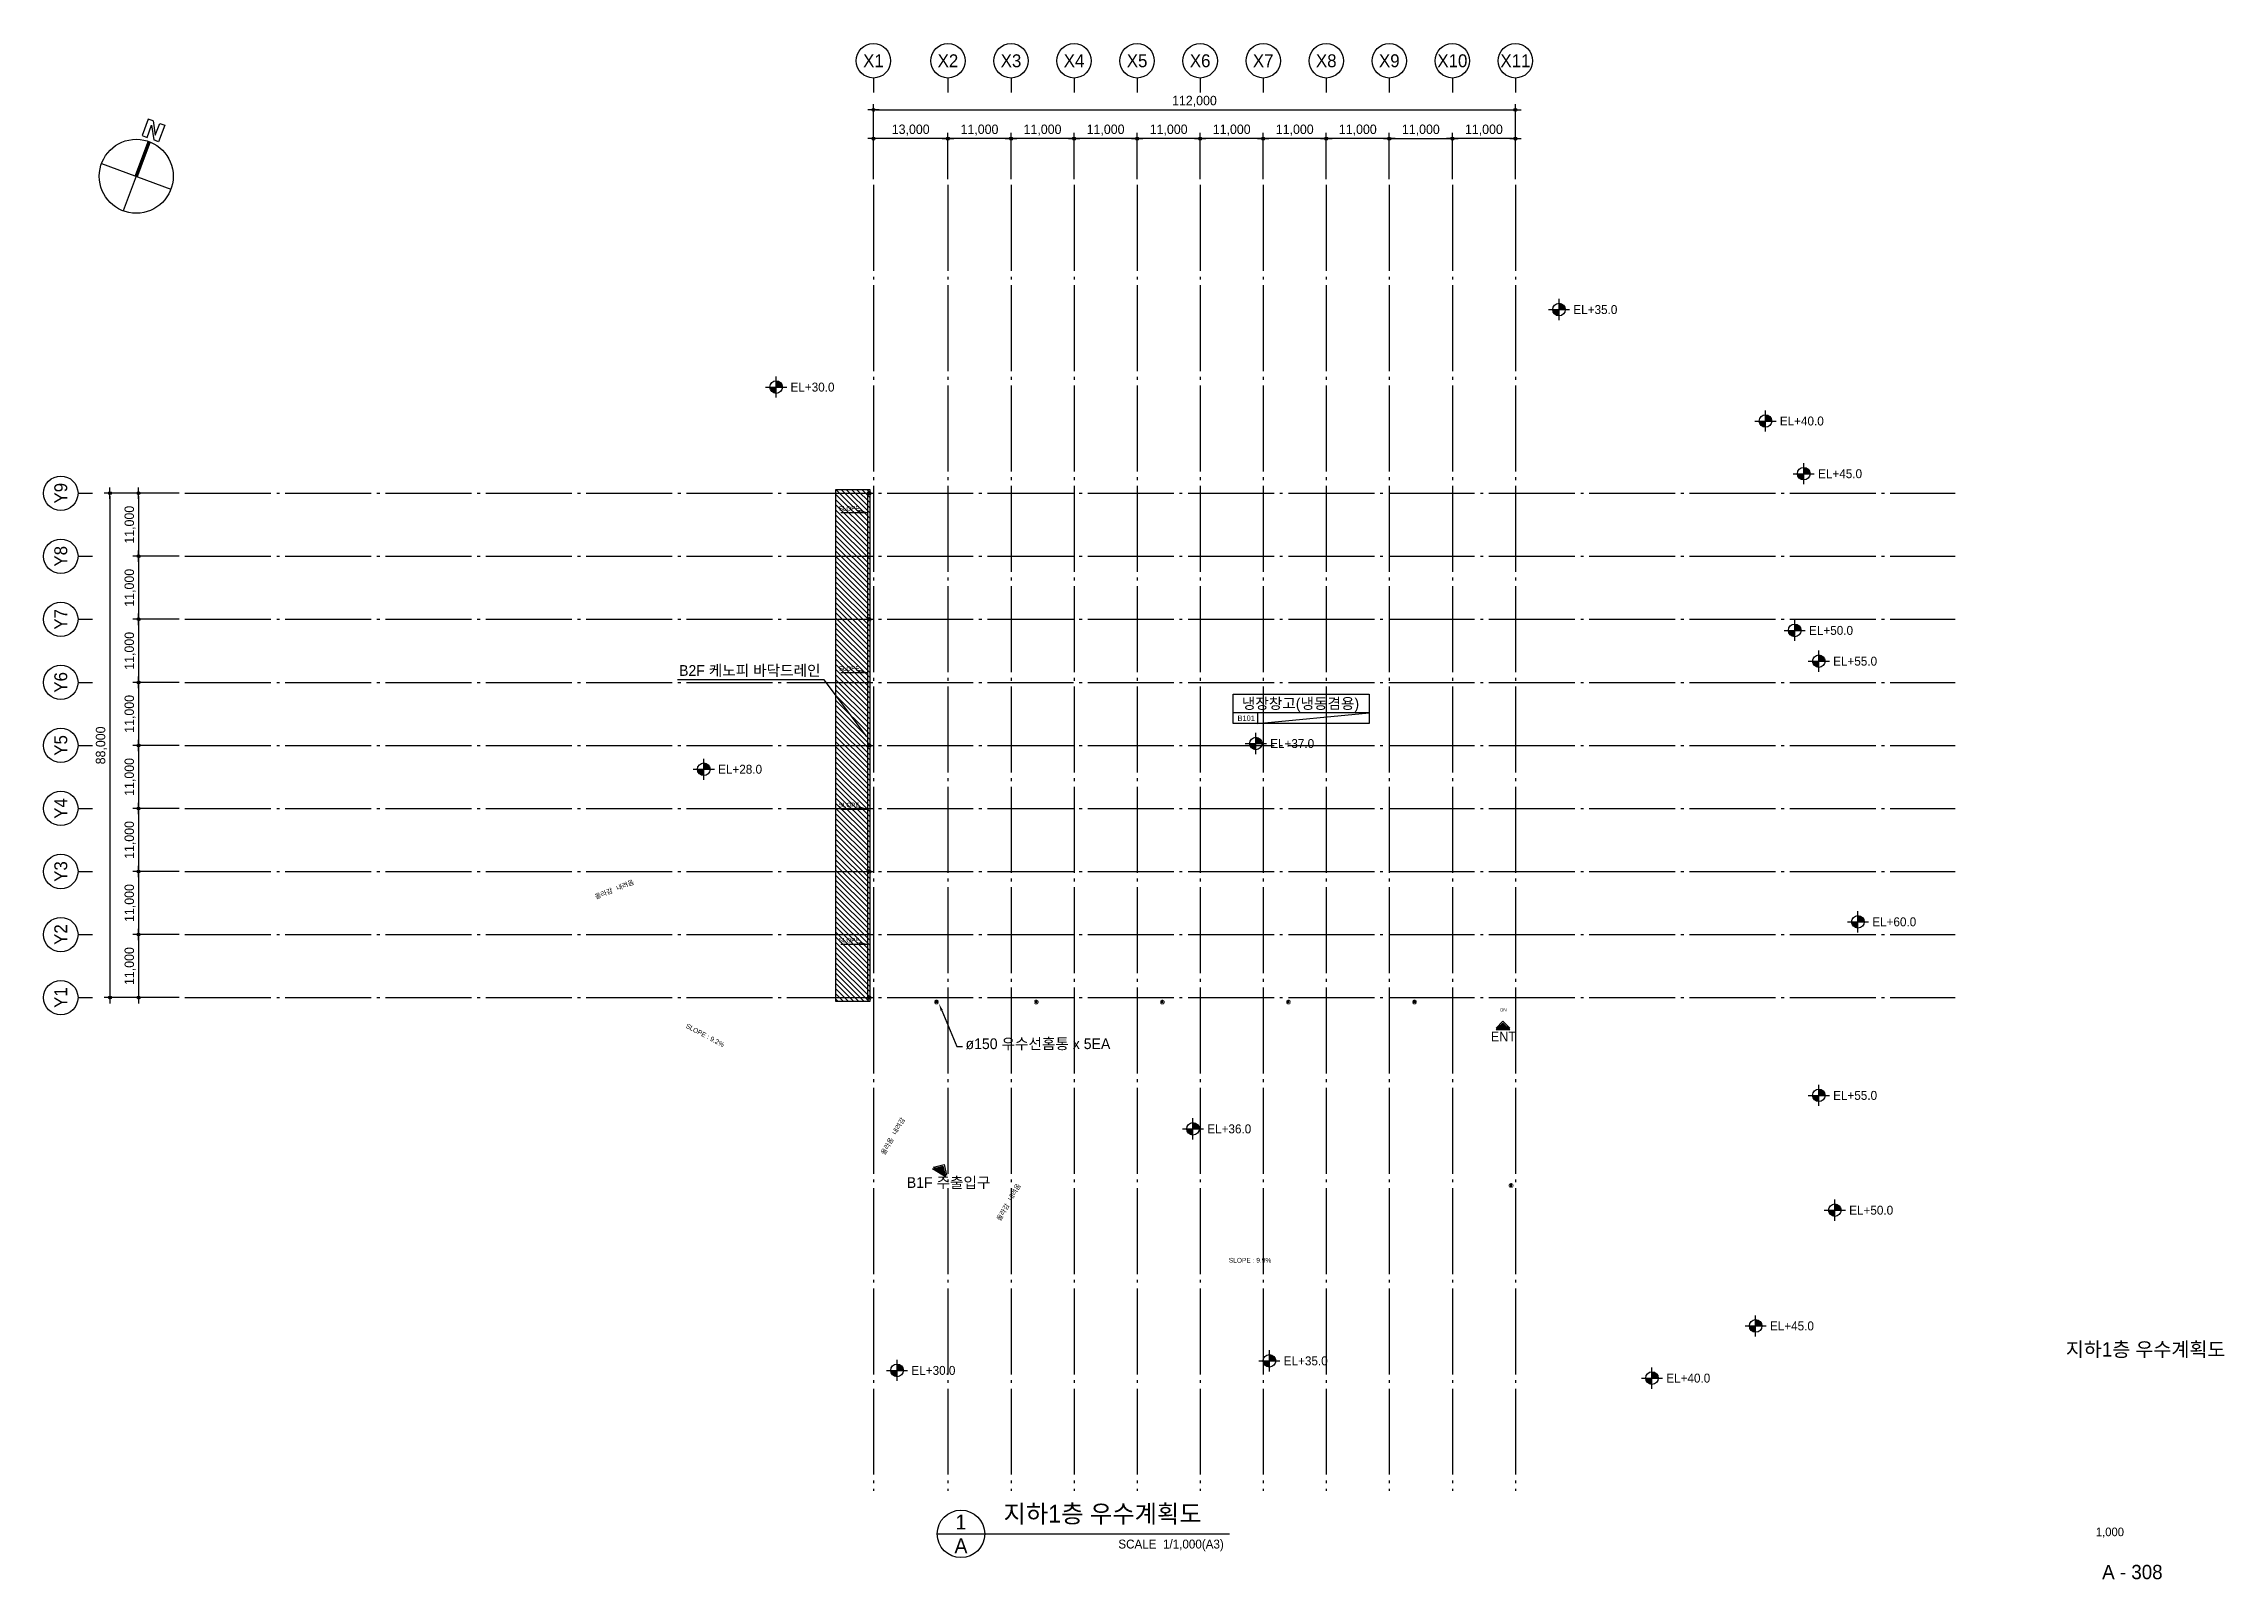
# Model space of a CAD drawing. Header units: millimetres. Extents: x 252222657 to 254795153, y 504225591 to 504550014.
# Drawn here: x 253155598 to 253536062, y 504282078 to 504550014 of the extents above; entities that cross this region are included whole.
import ezdxf
from ezdxf.enums import TextEntityAlignment as Align

# ---------------------------------------------------------------- set-up
doc = ezdxf.new("R2010")
doc.units = ezdxf.units.MM
for name, pattern in [('CEN', [35, 30, -2, 1, -2]), ('DASH', [0.75, 0.5, -0.25]), ('HID', [2.3, 1.5, -0.8]), ('xr-plan-대풍(130620)$0$CEN', [62, 60, -1, 0, -1])]:
    doc.linetypes.add(name, pattern=pattern)
for name, color, linetype in [('0-치수', 2, 'Continuous'), ('4A.TEC CEN', 1, 'CEN'), ('4A.TEC DIM', 7, 'Continuous'), ('4A.TEC FORM-TEXT', 3, 'Continuous'), ('4A.TEC TEXT', 7, 'Continuous'), ('4A.TEC TEXT 1', 3, 'Continuous'), ('4A.TEC TEXT 2', 3, 'Continuous'), ('4A.TEC 심볼', 7, 'Continuous'), ('xr-plan-대풍(130620)$0$CEN', 1, 'xr-plan-대풍(130620)$0$CEN'), ('㈜SE&C TEXT', 7, 'Continuous'), ('㈜SE&C TEXT 1', 3, 'Continuous'), ('㈜SE&C 심볼', 7, 'Continuous'), ('사이포닉0', 3, 'Continuous'), ('우수면적', 1, 'Continuous')]:
    doc.layers.add(name, color=color, linetype=linetype)
doc.styles.add('GHS', font='malgun.ttf')
doc.styles.add('SAMOO', font='')
doc.styles.add('나눔고딕', font='')
doc.styles.add('돋움', font='')
doc.styles.add('돋음체', font='')
doc.styles.add('울릉도L', font='')
doc.styles.get('SAMOO').set_extended_font_data('Dotum')
doc.styles.get('나눔고딕').set_extended_font_data('Dotum')
doc.styles.get('돋움').set_extended_font_data('Dotum')
doc.styles.get('돋음체').set_extended_font_data('Dotum')
doc.styles.get('울릉도L').set_extended_font_data('Dotum')
doc.dimstyles.new('DIM_600(외부치수)', dxfattribs={"dimscale": 400, "dimtxt": 3.3, "dimasz": 1, "dimexe": 2, "dimexo": 2, "dimgap": 1, "dimtad": 1, "dimdec": 0, "dimdsep": 46, "dimlunit": 6, "dimtxsty": '나눔고딕', "dimblk1": 'DIMDOT', "dimblk2": 'DIMDOT', "dimsah": 1, "dimcen": 2.5, "dimdle": 1.5, "dimclrd": 8, "dimclre": 8, "dimclrt": 3, "dimadec": 0, "dimazin": 0, "dimtfac": 1, "dimtdec": 0, "dimtix": 1, "dimtmove": 2, "dimatfit": 3, "dimldrblk": 'DIMDOT', "dimfxl": 1, "dimtvp": 1, "dimtolj": 1, "dimtzin": 0, "dimarcsym": 0})

msp = doc.modelspace()

# ---------------------------------------------------------------- texts
at = {"layer": '0-치수', "style": '돋움'}
msp.add_text('B2F 케노피 바닥드레인', height=1875, dxfattribs=at).set_placement((253278801.83, 504439148.22), align=Align.BOTTOM_CENTER)
at = {"layer": '4A.TEC FORM-TEXT', "style": '돋움'}
msp.add_text('A - 308', height=2500, dxfattribs=at).set_placement((253520011.16, 504282113.47, 3333.33), align=Align.CENTER)
at = {"layer": '4A.TEC TEXT', "color": 3, "style": '돋음체'}
for s, height, p in [('냉장창고(냉동겸용)', 1875, (253374880, 504434892.19, -0.9)), ('B101', 937.5, (253365406.49, 504432319.47, -0.9))]:
    msp.add_text(s, height=height, dxfattribs=at).set_placement(p, align=Align.MIDDLE_CENTER)
at = {"layer": '4A.TEC TEXT', "style": '돋움'}
for s, height, p in [('ENT', 1666.667, (253410280, 504376788.15, 4165.65)), ('B1F 주출입구', 1875, (253313487.47, 504351305.86))]:
    msp.add_text(s, height=height, dxfattribs=at).set_placement(p, align=Align.MIDDLE_CENTER)
msp.add_text('ø150 우수선홈통 x 5EA', height=1875, dxfattribs=at).set_placement((253316438.77, 504374590.57))
at = {"layer": '4A.TEC TEXT 2', "style": '나눔고딕'}
for s, height, p in [('지하1층 우수계획도', 2500, (253522320.03, 504320949.11, 3333.33)), ('1,000', 1500, (253516091.31, 504289613.35, 3333.33))]:
    msp.add_text(s, height=height, dxfattribs=at).set_placement(p, align=Align.CENTER)
at = {"layer": '4A.TEC TEXT 2', "color": 3, "style": '나눔고딕'}
msp.add_text('지하1층 우수계획도', height=3105, dxfattribs=at).set_placement((253323072.23, 504291049.16, 3333.33), align=Align.BOTTOM_LEFT)
for s, p in [('1', (253315643.32, 504292084.16, 3333.33)), ('A', (253315643.32, 504287944.16, 3333.33))]:
    msp.add_text(s, height=2587.5, dxfattribs=at).set_placement(p, align=Align.MIDDLE)
msp.add_text('SCALE  1/1,000(A3)', height=1552.5, dxfattribs=at).set_placement((253361496.61, 504286997.77, 3333.33), align=Align.BOTTOM_RIGHT)
at = {"layer": '㈜SE&C TEXT', "style": '돋움'}
msp.add_text('DN', height=555.556, rotation=359.9934764, dxfattribs=at).set_placement((253410275.21, 504381441.12, -0.45), align=Align.MIDDLE_CENTER)
at = {"layer": '㈜SE&C TEXT 1', "style": '돋움'}
for p in [(253294324.15, 504468532.12), (253294324.15, 504440620.39), (253294324.15, 504416787.09), (253294324.15, 504393211.27)]:
    msp.add_text('SLOPE ', height=784.382, dxfattribs=at).set_placement(p)
at = {"layer": '㈜SE&C TEXT 1', "style": '나눔고딕'}
for s, height, rotation, p in [('올라감', 833.333, 21.6571462, (253253320, 504401730)), ('내려옴', 833.333, 21.6571462, (253257037.64, 504403206.21, -1666.67)), ('SLOPE : 9.2%', 833.3333, 332, (253271007.58, 504377002.1, -0.45)), ('내려감', 833.333, 60.1734145, (253304753.62, 504361143.62, -6667.12)), ('올라옴', 833.333, 60.1734145, (253302769.73, 504357670.27, -5000.45)), ('내려옴', 833.333, 60.1734145, (253324943.88, 504349633.36, -1666.67)), ('올라감', 833.333, 60.1734145, (253322960, 504346160))]:
    msp.add_text(s, height=height, rotation=rotation, dxfattribs=at).set_placement(p, align=Align.MIDDLE_CENTER)
msp.add_text('SLOPE : 9.9%', height=833.3333, dxfattribs=at).set_placement((253366073.42, 504337751.26, -5000.45), align=Align.MIDDLE_CENTER)

# ---------------------------------------------------------------- blocks, each defined once
blk = doc.blocks.new('FL-LEVEL1')
at = {"layer": '4A.TEC 심볼', "linetype": 'ByBlock'}
h = blk.add_hatch(color=256, dxfattribs=at)
h.paths.add_polyline_path([(295, 175), (295, 0), (470, 0, 0.414214)])
h.paths.add_polyline_path([(295, 0), (120, 0, 0.414214), (295, -175)])
for p, q in [((0, 0), (590, 0)), ((295, -295), (295, 295))]:
    blk.add_line(p, q, dxfattribs=at)
blk.add_circle((295, 0), 175, dxfattribs=at)
at = {"layer": '4A.TEC TEXT 2', "color": 3, "linetype": 'ByBlock', "style": 'SAMOO'}
blk.add_attdef('FL', text='', height=250, dxfattribs=at).set_placement((695, 0), align=Align.MIDDLE_LEFT)
blk = doc.blocks.new('DIMDOT')
at = {"color": 0}
blk.add_line((-2, 0), (2, 0), dxfattribs=at)
for radius in [0.5, 0.25]:
    blk.add_circle((0, 0), radius, dxfattribs=at)
blk = doc.blocks.new('*D140')
at = {"layer": '4A.TEC DIM', "color": 8, "lineweight": -2}
for p, q in [((169308, -38163), (169308, -25069)), ((169808, -26069), (280808, -26069)), ((281308, -38163), (281308, -25069))]:
    blk.add_line(p, q, dxfattribs=at)
at = {"layer": 'Defpoints', "color": 0}
for p in [(281308, -26069), (169308, -39163), (281308, -39163)]:
    blk.add_point(p, dxfattribs=at)
at = {"layer": '4A.TEC DIM', "color": 8, "lineweight": -2, "xscale": 500, "yscale": 500, "zscale": 500, "rotation": 180}
blk.add_blockref('DIMDOT', (169308, -26069), dxfattribs=at)
at = {"layer": '4A.TEC DIM', "color": 8, "lineweight": -2, "xscale": 500, "yscale": 500, "zscale": 500}
blk.add_blockref('DIMDOT', (281308, -26069), dxfattribs=at)
at = {"layer": '4A.TEC DIM', "color": 3, "insert": (225308, -24584), "char_height": 1650, "attachment_point": 5, "style": '나눔고딕'}
blk.add_mtext('\\A1;112,000', dxfattribs=at)
blk = doc.blocks.new('ccs122')
at = {"layer": '4A.TEC 심볼'}
blk.add_line((0, 8), (0, 3), dxfattribs=at)
blk.add_circle((0, 14), 6, dxfattribs=at)
at = {"layer": '4A.TEC TEXT 2', "color": 3, "style": 'GHS'}
blk.add_attdef('NO', text='', height=4.5, dxfattribs=at).set_placement((-0.01, 14.02), align=Align.MIDDLE_CENTER)
blk = doc.blocks.new('*D141')
at = {"layer": '4A.TEC DIM', "color": 8, "lineweight": -2}
for p, q in [((48195, -103937), (40113, -103937)), ((41113, -104437), (41113, -114437)), ((48195, -114937), (40113, -114937))]:
    blk.add_line(p, q, dxfattribs=at)
at = {"layer": 'Defpoints', "color": 0}
for p in [(49195, -103937), (41113, -114937), (49195, -114937)]:
    blk.add_point(p, dxfattribs=at)
at = {"layer": '4A.TEC DIM', "color": 8, "lineweight": -2, "xscale": 500, "yscale": 500, "zscale": 500}
for p, rotation in [((41113, -103937), 90), ((41113, -114937), 270)]:
    blk.add_blockref('DIMDOT', p, dxfattribs=dict(at, rotation=rotation))
at = {"layer": '4A.TEC DIM', "color": 3, "insert": (39628, -109437), "char_height": 1650, "attachment_point": 5, "rotation": 90, "style": '나눔고딕'}
blk.add_mtext('\\A1;11,000', dxfattribs=at)
blk = doc.blocks.new('*D142')
at = {"layer": '4A.TEC DIM', "color": 8, "lineweight": -2}
for p, q in [((48195, -92937), (35100, -92937)), ((36100, -93437), (36100, -180437)), ((48195, -180937), (35100, -180937))]:
    blk.add_line(p, q, dxfattribs=at)
at = {"layer": 'Defpoints', "color": 0}
for p in [(49195, -92937), (36100, -180937), (49195, -180937)]:
    blk.add_point(p, dxfattribs=at)
at = {"layer": '4A.TEC DIM', "color": 8, "lineweight": -2, "xscale": 500, "yscale": 500, "zscale": 500}
for p, rotation in [((36100, -92937), 90), ((36100, -180937), 270)]:
    blk.add_blockref('DIMDOT', p, dxfattribs=dict(at, rotation=rotation))
at = {"layer": '4A.TEC DIM', "color": 3, "insert": (34615, -136937), "char_height": 1650, "attachment_point": 5, "rotation": 90, "style": '나눔고딕'}
blk.add_mtext('\\A1;88,000', dxfattribs=at)
blk = doc.blocks.new('*D143')
at = {"layer": '4A.TEC DIM', "color": 8, "lineweight": -2}
for p, q in [((48195, -169937), (40113, -169937)), ((41113, -170437), (41113, -180437)), ((48195, -180937), (40113, -180937))]:
    blk.add_line(p, q, dxfattribs=at)
at = {"layer": 'Defpoints', "color": 0}
for p in [(49195, -169937), (41113, -180937), (49195, -180937)]:
    blk.add_point(p, dxfattribs=at)
at = {"layer": '4A.TEC DIM', "color": 8, "lineweight": -2, "xscale": 500, "yscale": 500, "zscale": 500}
for p, rotation in [((41113, -169937), 90), ((41113, -180937), 270)]:
    blk.add_blockref('DIMDOT', p, dxfattribs=dict(at, rotation=rotation))
at = {"layer": '4A.TEC DIM', "color": 3, "insert": (39628, -175437), "char_height": 1650, "attachment_point": 5, "rotation": 90, "style": '나눔고딕'}
blk.add_mtext('\\A1;11,000', dxfattribs=at)
blk = doc.blocks.new('*D144')
at = {"layer": '4A.TEC DIM', "color": 8, "lineweight": -2}
for p, q in [((48195, -158937), (40113, -158937)), ((41113, -159437), (41113, -169437)), ((48195, -169937), (40113, -169937))]:
    blk.add_line(p, q, dxfattribs=at)
at = {"layer": 'Defpoints', "color": 0}
for p in [(49195, -158937), (41113, -169937), (49195, -169937)]:
    blk.add_point(p, dxfattribs=at)
at = {"layer": '4A.TEC DIM', "color": 8, "lineweight": -2, "xscale": 500, "yscale": 500, "zscale": 500}
for p, rotation in [((41113, -158937), 90), ((41113, -169937), 270)]:
    blk.add_blockref('DIMDOT', p, dxfattribs=dict(at, rotation=rotation))
at = {"layer": '4A.TEC DIM', "color": 3, "insert": (39628, -164437), "char_height": 1650, "attachment_point": 5, "rotation": 90, "style": '나눔고딕'}
blk.add_mtext('\\A1;11,000', dxfattribs=at)
blk = doc.blocks.new('*D145')
at = {"layer": '4A.TEC DIM', "color": 8, "lineweight": -2}
for p, q in [((48195, -147937), (40113, -147937)), ((41113, -148437), (41113, -158437)), ((48195, -158937), (40113, -158937))]:
    blk.add_line(p, q, dxfattribs=at)
at = {"layer": 'Defpoints', "color": 0}
for p in [(49195, -147937), (41113, -158937), (49195, -158937)]:
    blk.add_point(p, dxfattribs=at)
at = {"layer": '4A.TEC DIM', "color": 8, "lineweight": -2, "xscale": 500, "yscale": 500, "zscale": 500}
for p, rotation in [((41113, -147937), 90), ((41113, -158937), 270)]:
    blk.add_blockref('DIMDOT', p, dxfattribs=dict(at, rotation=rotation))
at = {"layer": '4A.TEC DIM', "color": 3, "insert": (39628, -153437), "char_height": 1650, "attachment_point": 5, "rotation": 90, "style": '나눔고딕'}
blk.add_mtext('\\A1;11,000', dxfattribs=at)
blk = doc.blocks.new('*D146')
at = {"layer": '4A.TEC DIM', "color": 8, "lineweight": -2}
for p, q in [((48195, -136937), (40113, -136937)), ((41113, -137437), (41113, -147437)), ((48195, -147937), (40113, -147937))]:
    blk.add_line(p, q, dxfattribs=at)
at = {"layer": 'Defpoints', "color": 0}
for p in [(49195, -136937), (41113, -147937), (49195, -147937)]:
    blk.add_point(p, dxfattribs=at)
at = {"layer": '4A.TEC DIM', "color": 8, "lineweight": -2, "xscale": 500, "yscale": 500, "zscale": 500}
for p, rotation in [((41113, -136937), 90), ((41113, -147937), 270)]:
    blk.add_blockref('DIMDOT', p, dxfattribs=dict(at, rotation=rotation))
at = {"layer": '4A.TEC DIM', "color": 3, "insert": (39628, -142437), "char_height": 1650, "attachment_point": 5, "rotation": 90, "style": '나눔고딕'}
blk.add_mtext('\\A1;11,000', dxfattribs=at)
blk = doc.blocks.new('*D147')
at = {"layer": '4A.TEC DIM', "color": 8, "lineweight": -2}
for p, q in [((48195, -125937), (40113, -125937)), ((41113, -126437), (41113, -136437)), ((48195, -136937), (40113, -136937))]:
    blk.add_line(p, q, dxfattribs=at)
at = {"layer": 'Defpoints', "color": 0}
for p in [(49195, -125937), (41113, -136937), (49195, -136937)]:
    blk.add_point(p, dxfattribs=at)
at = {"layer": '4A.TEC DIM', "color": 8, "lineweight": -2, "xscale": 500, "yscale": 500, "zscale": 500}
for p, rotation in [((41113, -125937), 90), ((41113, -136937), 270)]:
    blk.add_blockref('DIMDOT', p, dxfattribs=dict(at, rotation=rotation))
at = {"layer": '4A.TEC DIM', "color": 3, "insert": (39628, -131437), "char_height": 1650, "attachment_point": 5, "rotation": 90, "style": '나눔고딕'}
blk.add_mtext('\\A1;11,000', dxfattribs=at)
blk = doc.blocks.new('*D148')
at = {"layer": '4A.TEC DIM', "color": 8, "lineweight": -2}
for p, q in [((48195, -114937), (40113, -114937)), ((41113, -115437), (41113, -125437)), ((48195, -125937), (40113, -125937))]:
    blk.add_line(p, q, dxfattribs=at)
at = {"layer": 'Defpoints', "color": 0}
for p in [(49195, -114937), (41113, -125937), (49195, -125937)]:
    blk.add_point(p, dxfattribs=at)
at = {"layer": '4A.TEC DIM', "color": 8, "lineweight": -2, "xscale": 500, "yscale": 500, "zscale": 500}
for p, rotation in [((41113, -114937), 90), ((41113, -125937), 270)]:
    blk.add_blockref('DIMDOT', p, dxfattribs=dict(at, rotation=rotation))
at = {"layer": '4A.TEC DIM', "color": 3, "insert": (39628, -120437), "char_height": 1650, "attachment_point": 5, "rotation": 90, "style": '나눔고딕'}
blk.add_mtext('\\A1;11,000', dxfattribs=at)
blk = doc.blocks.new('*D150')
at = {"layer": '4A.TEC DIM', "color": 8, "lineweight": -2}
for p, q in [((169308, -38163), (169308, -30082)), ((182308, -38163), (182308, -30082)), ((181808, -31082), (169808, -31082))]:
    blk.add_line(p, q, dxfattribs=at)
at = {"layer": 'Defpoints', "color": 0}
for p in [(169308, -31082), (169308, -39163), (182308, -39163)]:
    blk.add_point(p, dxfattribs=at)
at = {"layer": '4A.TEC DIM', "color": 8, "lineweight": -2, "xscale": 500, "yscale": 500, "zscale": 500, "rotation": 180}
blk.add_blockref('DIMDOT', (169308, -31082), dxfattribs=at)
at = {"layer": '4A.TEC DIM', "color": 8, "lineweight": -2, "xscale": 500, "yscale": 500, "zscale": 500}
blk.add_blockref('DIMDOT', (182308, -31082), dxfattribs=at)
at = {"layer": '4A.TEC DIM', "color": 3, "insert": (175808, -29597), "char_height": 1650, "attachment_point": 5, "style": '나눔고딕'}
blk.add_mtext('\\A1;13,000', dxfattribs=at)
blk = doc.blocks.new('*D151')
at = {"layer": '4A.TEC DIM', "color": 8, "lineweight": -2}
for p, q in [((182308, -38163), (182308, -30082)), ((193308, -38163), (193308, -30082)), ((192808, -31082), (182808, -31082))]:
    blk.add_line(p, q, dxfattribs=at)
at = {"layer": 'Defpoints', "color": 0}
for p in [(182308, -31082), (182308, -39163), (193308, -39163)]:
    blk.add_point(p, dxfattribs=at)
at = {"layer": '4A.TEC DIM', "color": 8, "lineweight": -2, "xscale": 500, "yscale": 500, "zscale": 500, "rotation": 180}
blk.add_blockref('DIMDOT', (182308, -31082), dxfattribs=at)
at = {"layer": '4A.TEC DIM', "color": 8, "lineweight": -2, "xscale": 500, "yscale": 500, "zscale": 500}
blk.add_blockref('DIMDOT', (193308, -31082), dxfattribs=at)
at = {"layer": '4A.TEC DIM', "color": 3, "insert": (187808, -29597), "char_height": 1650, "attachment_point": 5, "style": '나눔고딕'}
blk.add_mtext('\\A1;11,000', dxfattribs=at)
blk = doc.blocks.new('*D152')
at = {"layer": '4A.TEC DIM', "color": 8, "lineweight": -2}
for p, q in [((193308, -38163), (193308, -30082)), ((204308, -38163), (204308, -30082)), ((203808, -31082), (193808, -31082))]:
    blk.add_line(p, q, dxfattribs=at)
at = {"layer": 'Defpoints', "color": 0}
for p in [(193308, -31082), (193308, -39163), (204308, -39163)]:
    blk.add_point(p, dxfattribs=at)
at = {"layer": '4A.TEC DIM', "color": 8, "lineweight": -2, "xscale": 500, "yscale": 500, "zscale": 500, "rotation": 180}
blk.add_blockref('DIMDOT', (193308, -31082), dxfattribs=at)
at = {"layer": '4A.TEC DIM', "color": 8, "lineweight": -2, "xscale": 500, "yscale": 500, "zscale": 500}
blk.add_blockref('DIMDOT', (204308, -31082), dxfattribs=at)
at = {"layer": '4A.TEC DIM', "color": 3, "insert": (198808, -29597), "char_height": 1650, "attachment_point": 5, "style": '나눔고딕'}
blk.add_mtext('\\A1;11,000', dxfattribs=at)
blk = doc.blocks.new('*D153')
at = {"layer": '4A.TEC DIM', "color": 8, "lineweight": -2}
for p, q in [((204308, -38163), (204308, -30082)), ((215308, -38163), (215308, -30082)), ((214808, -31082), (204808, -31082))]:
    blk.add_line(p, q, dxfattribs=at)
at = {"layer": 'Defpoints', "color": 0}
for p in [(204308, -31082), (204308, -39163), (215308, -39163)]:
    blk.add_point(p, dxfattribs=at)
at = {"layer": '4A.TEC DIM', "color": 8, "lineweight": -2, "xscale": 500, "yscale": 500, "zscale": 500, "rotation": 180}
blk.add_blockref('DIMDOT', (204308, -31082), dxfattribs=at)
at = {"layer": '4A.TEC DIM', "color": 8, "lineweight": -2, "xscale": 500, "yscale": 500, "zscale": 500}
blk.add_blockref('DIMDOT', (215308, -31082), dxfattribs=at)
at = {"layer": '4A.TEC DIM', "color": 3, "insert": (209808, -29597), "char_height": 1650, "attachment_point": 5, "style": '나눔고딕'}
blk.add_mtext('\\A1;11,000', dxfattribs=at)
blk = doc.blocks.new('*D154')
at = {"layer": '4A.TEC DIM', "color": 8, "lineweight": -2}
for p, q in [((215308, -38163), (215308, -30082)), ((226308, -38163), (226308, -30082)), ((225808, -31082), (215808, -31082))]:
    blk.add_line(p, q, dxfattribs=at)
at = {"layer": 'Defpoints', "color": 0}
for p in [(215308, -31082), (215308, -39163), (226308, -39163)]:
    blk.add_point(p, dxfattribs=at)
at = {"layer": '4A.TEC DIM', "color": 8, "lineweight": -2, "xscale": 500, "yscale": 500, "zscale": 500, "rotation": 180}
blk.add_blockref('DIMDOT', (215308, -31082), dxfattribs=at)
at = {"layer": '4A.TEC DIM', "color": 8, "lineweight": -2, "xscale": 500, "yscale": 500, "zscale": 500}
blk.add_blockref('DIMDOT', (226308, -31082), dxfattribs=at)
at = {"layer": '4A.TEC DIM', "color": 3, "insert": (220808, -29597), "char_height": 1650, "attachment_point": 5, "style": '나눔고딕'}
blk.add_mtext('\\A1;11,000', dxfattribs=at)
blk = doc.blocks.new('*D155')
at = {"layer": '4A.TEC DIM', "color": 8, "lineweight": -2}
for p, q in [((226308, -38163), (226308, -30082)), ((237308, -38163), (237308, -30082)), ((236808, -31082), (226808, -31082))]:
    blk.add_line(p, q, dxfattribs=at)
at = {"layer": 'Defpoints', "color": 0}
for p in [(226308, -31082), (226308, -39163), (237308, -39163)]:
    blk.add_point(p, dxfattribs=at)
at = {"layer": '4A.TEC DIM', "color": 8, "lineweight": -2, "xscale": 500, "yscale": 500, "zscale": 500, "rotation": 180}
blk.add_blockref('DIMDOT', (226308, -31082), dxfattribs=at)
at = {"layer": '4A.TEC DIM', "color": 8, "lineweight": -2, "xscale": 500, "yscale": 500, "zscale": 500}
blk.add_blockref('DIMDOT', (237308, -31082), dxfattribs=at)
at = {"layer": '4A.TEC DIM', "color": 3, "insert": (231808, -29597), "char_height": 1650, "attachment_point": 5, "style": '나눔고딕'}
blk.add_mtext('\\A1;11,000', dxfattribs=at)
blk = doc.blocks.new('*D156')
at = {"layer": '4A.TEC DIM', "color": 8, "lineweight": -2}
for p, q in [((237308, -38163), (237308, -30082)), ((248308, -38163), (248308, -30082)), ((247808, -31082), (237808, -31082))]:
    blk.add_line(p, q, dxfattribs=at)
at = {"layer": 'Defpoints', "color": 0}
for p in [(237308, -31082), (237308, -39163), (248308, -39163)]:
    blk.add_point(p, dxfattribs=at)
at = {"layer": '4A.TEC DIM', "color": 8, "lineweight": -2, "xscale": 500, "yscale": 500, "zscale": 500, "rotation": 180}
blk.add_blockref('DIMDOT', (237308, -31082), dxfattribs=at)
at = {"layer": '4A.TEC DIM', "color": 8, "lineweight": -2, "xscale": 500, "yscale": 500, "zscale": 500}
blk.add_blockref('DIMDOT', (248308, -31082), dxfattribs=at)
at = {"layer": '4A.TEC DIM', "color": 3, "insert": (242808, -29597), "char_height": 1650, "attachment_point": 5, "style": '나눔고딕'}
blk.add_mtext('\\A1;11,000', dxfattribs=at)
blk = doc.blocks.new('*D157')
at = {"layer": '4A.TEC DIM', "color": 8, "lineweight": -2}
for p, q in [((248308, -38163), (248308, -30082)), ((259308, -38163), (259308, -30082)), ((258808, -31082), (248808, -31082))]:
    blk.add_line(p, q, dxfattribs=at)
at = {"layer": 'Defpoints', "color": 0}
for p in [(248308, -31082), (248308, -39163), (259308, -39163)]:
    blk.add_point(p, dxfattribs=at)
at = {"layer": '4A.TEC DIM', "color": 8, "lineweight": -2, "xscale": 500, "yscale": 500, "zscale": 500, "rotation": 180}
blk.add_blockref('DIMDOT', (248308, -31082), dxfattribs=at)
at = {"layer": '4A.TEC DIM', "color": 8, "lineweight": -2, "xscale": 500, "yscale": 500, "zscale": 500}
blk.add_blockref('DIMDOT', (259308, -31082), dxfattribs=at)
at = {"layer": '4A.TEC DIM', "color": 3, "insert": (253808, -29597), "char_height": 1650, "attachment_point": 5, "style": '나눔고딕'}
blk.add_mtext('\\A1;11,000', dxfattribs=at)
blk = doc.blocks.new('*D158')
at = {"layer": '4A.TEC DIM', "color": 8, "lineweight": -2}
for p, q in [((270308, -38163), (270308, -30082)), ((281308, -38163), (281308, -30082)), ((280808, -31082), (270808, -31082))]:
    blk.add_line(p, q, dxfattribs=at)
at = {"layer": 'Defpoints', "color": 0}
for p in [(270308, -31082), (270308, -39163), (281308, -39163)]:
    blk.add_point(p, dxfattribs=at)
at = {"layer": '4A.TEC DIM', "color": 8, "lineweight": -2, "xscale": 500, "yscale": 500, "zscale": 500, "rotation": 180}
blk.add_blockref('DIMDOT', (270308, -31082), dxfattribs=at)
at = {"layer": '4A.TEC DIM', "color": 8, "lineweight": -2, "xscale": 500, "yscale": 500, "zscale": 500}
blk.add_blockref('DIMDOT', (281308, -31082), dxfattribs=at)
at = {"layer": '4A.TEC DIM', "color": 3, "insert": (275808, -29597), "char_height": 1650, "attachment_point": 5, "style": '나눔고딕'}
blk.add_mtext('\\A1;11,000', dxfattribs=at)
blk = doc.blocks.new('*D159')
at = {"layer": '4A.TEC DIM', "color": 8, "lineweight": -2}
for p, q in [((48195, -92937), (40113, -92937)), ((41113, -93437), (41113, -103437)), ((48195, -103937), (40113, -103937))]:
    blk.add_line(p, q, dxfattribs=at)
at = {"layer": 'Defpoints', "color": 0}
for p in [(49195, -92937), (41113, -103937), (49195, -103937)]:
    blk.add_point(p, dxfattribs=at)
at = {"layer": '4A.TEC DIM', "color": 8, "lineweight": -2, "xscale": 500, "yscale": 500, "zscale": 500}
for p, rotation in [((41113, -92937), 90), ((41113, -103937), 270)]:
    blk.add_blockref('DIMDOT', p, dxfattribs=dict(at, rotation=rotation))
at = {"layer": '4A.TEC DIM', "color": 3, "insert": (39628, -98437), "char_height": 1650, "attachment_point": 5, "rotation": 90, "style": '나눔고딕'}
blk.add_mtext('\\A1;11,000', dxfattribs=at)
blk = doc.blocks.new('*D149')
at = {"layer": '4A.TEC DIM', "color": 8, "lineweight": -2}
for p, q in [((259308, -38163), (259308, -30082)), ((270308, -38163), (270308, -30082)), ((259808, -31082), (269808, -31082))]:
    blk.add_line(p, q, dxfattribs=at)
at = {"layer": 'Defpoints', "color": 0}
for p in [(270308, -31082), (259308, -39163), (270308, -39163)]:
    blk.add_point(p, dxfattribs=at)
at = {"layer": '4A.TEC DIM', "color": 8, "lineweight": -2, "xscale": 500, "yscale": 500, "zscale": 500, "rotation": 180}
blk.add_blockref('DIMDOT', (259308, -31082), dxfattribs=at)
at = {"layer": '4A.TEC DIM', "color": 8, "lineweight": -2, "xscale": 500, "yscale": 500, "zscale": 500}
blk.add_blockref('DIMDOT', (270308, -31082), dxfattribs=at)
at = {"layer": '4A.TEC DIM', "color": 3, "insert": (264808, -29597), "char_height": 1650, "attachment_point": 5, "style": '나눔고딕'}
blk.add_mtext('\\A1;11,000', dxfattribs=at)
blk = doc.blocks.new('dwg9CDF')
at = {"layer": '4A.TEC 심볼', "color": 3, "linetype": 'ByBlock'}
ref = blk.add_blockref('FL-LEVEL1', (287075, -60898, 36666), dxfattribs=dict(at, xscale=6.250000000000405, yscale=6.250000000000405, zscale=6.250000000000405))
ref.add_attrib('FL', 'EL+35.0', dxfattribs={"layer": '4A.TEC TEXT 1', "color": 3, "linetype": 'ByBlock', "height": 1562.5, "style": 'SAMOO'}).set_placement((291419, -60898, 36666), align=Align.MIDDLE_LEFT)
ref = blk.add_blockref('FL-LEVEL1', (150493, -74424, 31666), dxfattribs=dict(at, xscale=6.250000000000405, yscale=6.250000000000405, zscale=6.250000000000405))
ref.add_attrib('FL', 'EL+30.0', dxfattribs={"layer": '4A.TEC TEXT 1', "color": 3, "linetype": 'ByBlock', "height": 1562.5, "style": 'SAMOO'}).set_placement((154837, -74424, 31666), align=Align.MIDDLE_LEFT)
ref = blk.add_blockref('FL-LEVEL1', (323089, -80342, 36666), dxfattribs=dict(at, xscale=6.250000000000405, yscale=6.250000000000405, zscale=6.250000000000405))
ref.add_attrib('FL', 'EL+40.0', dxfattribs={"layer": '4A.TEC TEXT 1', "color": 3, "linetype": 'ByBlock', "height": 1562.5, "style": 'SAMOO'}).set_placement((327433, -80342, 36666), align=Align.MIDDLE_LEFT)
ref = blk.add_blockref('FL-LEVEL1', (329769, -89536, 46666), dxfattribs=dict(at, xscale=6.250000000000405, yscale=6.250000000000405, zscale=6.250000000000405))
ref.add_attrib('FL', 'EL+45.0', dxfattribs={"layer": '4A.TEC TEXT 1', "color": 3, "linetype": 'ByBlock', "height": 1562.5, "style": 'SAMOO'}).set_placement((334113, -89536, 46666), align=Align.MIDDLE_LEFT)
ref = blk.add_blockref('FL-LEVEL1', (328195, -116874, 51666), dxfattribs=dict(at, xscale=6.250000000000405, yscale=6.250000000000405, zscale=6.250000000000405))
ref.add_attrib('FL', 'EL+50.0', dxfattribs={"layer": '4A.TEC TEXT 1', "color": 3, "linetype": 'ByBlock', "height": 1562.5, "style": 'SAMOO'}).set_placement((332539, -116874, 51666), align=Align.MIDDLE_LEFT)
ref = blk.add_blockref('FL-LEVEL1', (332391, -122240, 56666), dxfattribs=dict(at, xscale=6.250000000000405, yscale=6.250000000000405, zscale=6.250000000000405))
ref.add_attrib('FL', 'EL+55.0', dxfattribs={"layer": '4A.TEC TEXT 1', "color": 3, "linetype": 'ByBlock', "height": 1562.5, "style": 'SAMOO'}).set_placement((336735, -122240, 56666), align=Align.MIDDLE_LEFT)
ref = blk.add_blockref('FL-LEVEL1', (339218, -167717, 226666), dxfattribs=dict(at, xscale=6.250000000000405, yscale=6.250000000000405, zscale=6.250000000000405))
ref.add_attrib('FL', 'EL+60.0', dxfattribs={"layer": '4A.TEC TEXT 1', "color": 3, "linetype": 'ByBlock', "height": 1562.5, "style": 'SAMOO'}).set_placement((343562, -167717, 226666), align=Align.MIDDLE_LEFT)
ref = blk.add_blockref('FL-LEVEL1', (332391, -197997, 56666), dxfattribs=dict(at, xscale=6.250000000000405, yscale=6.250000000000405, zscale=6.250000000000405))
ref.add_attrib('FL', 'EL+55.0', dxfattribs={"layer": '4A.TEC TEXT 1', "color": 3, "linetype": 'ByBlock', "height": 1562.5, "style": 'SAMOO'}).set_placement((336735, -197997, 56666), align=Align.MIDDLE_LEFT)
ref = blk.add_blockref('FL-LEVEL1', (335195, -218028, 51666), dxfattribs=dict(at, xscale=6.250000000000405, yscale=6.250000000000405, zscale=6.250000000000405))
ref.add_attrib('FL', 'EL+50.0', dxfattribs={"layer": '4A.TEC TEXT 1', "color": 3, "linetype": 'ByBlock', "height": 1562.5, "style": 'SAMOO'}).set_placement((339539, -218028, 51666), align=Align.MIDDLE_LEFT)
ref = blk.add_blockref('FL-LEVEL1', (321367, -238214, 46666), dxfattribs=dict(at, xscale=6.250000000000405, yscale=6.250000000000405, zscale=6.250000000000405))
ref.add_attrib('FL', 'EL+45.0', dxfattribs={"layer": '4A.TEC TEXT 1', "color": 3, "linetype": 'ByBlock', "height": 1562.5, "style": 'SAMOO'}).set_placement((325711, -238214, 46666), align=Align.MIDDLE_LEFT)
ref = blk.add_blockref('FL-LEVEL1', (236546, -244313, 36666), dxfattribs=dict(at, xscale=6.250000000000405, yscale=6.250000000000405, zscale=6.250000000000405))
ref.add_attrib('FL', 'EL+35.0', dxfattribs={"layer": '4A.TEC TEXT 1', "color": 3, "linetype": 'ByBlock', "height": 1562.5, "style": 'SAMOO'}).set_placement((240890, -244313, 36666), align=Align.MIDDLE_LEFT)
ref = blk.add_blockref('FL-LEVEL1', (171588, -245977, 31666), dxfattribs=dict(at, xscale=6.250000000000405, yscale=6.250000000000405, zscale=6.250000000000405))
ref.add_attrib('FL', 'EL+30.0', dxfattribs={"layer": '4A.TEC TEXT 1', "color": 3, "linetype": 'ByBlock', "height": 1562.5, "style": 'SAMOO'}).set_placement((175932, -245977, 31666), align=Align.MIDDLE_LEFT)
ref = blk.add_blockref('FL-LEVEL1', (303281, -247320, 41666), dxfattribs=dict(at, xscale=6.250000000000405, yscale=6.250000000000405, zscale=6.250000000000405))
ref.add_attrib('FL', 'EL+40.0', dxfattribs={"layer": '4A.TEC TEXT 1', "color": 3, "linetype": 'ByBlock', "height": 1562.5, "style": 'SAMOO'}).set_placement((307625, -247320, 41666), align=Align.MIDDLE_LEFT)
blk = doc.blocks.new('dr-sy-018-D-M')
at = {"layer": '4A.TEC 심볼', "color": 0}
for p, q in [((-1, 16.4), (-2.5, 16.4)), ((-2.5, 16.4), (-2.5, 11.4)), ((-1, 16.4), (1, 12.8)), ((-1, 15.09), (1.05, 11.4)), ((-1, 11.4), (-1, 15.09)), ((1, 12.8), (1, 16.4)), ((1, 16.4), (2.5, 16.4)), ((2.5, 16.4), (2.5, 11.4)), ((-2.5, 11.4), (-1, 11.4)), ((2.5, 11.4), (1.05, 11.4)), ((-10.5, 0), (10.5, 0)), ((0, 0), (0, -10.5))]:
    blk.add_line(p, q, dxfattribs=at)
at = {"layer": '4A.TEC 심볼', "color": 0, "const_width": 1}
blk.add_lwpolyline([(0, 10.5), (0, 0)], dxfattribs=at)
at = {"layer": '4A.TEC 심볼', "color": 0}
blk.add_circle((0, 0), 10.5, dxfattribs=at)
blk = doc.blocks.new('zw$F3B1')
at = {"color": 4}
blk.add_lwpolyline([(333, 33), (333, 333), (33, 333), (33, 33)], close=True, dxfattribs=at)
blk.add_circle((183, 183), 100)
at = {"layer": '4A.TEC 심볼', "color": 6, "linetype": 'DASH', "ltscale": 100, "const_width": 100}
blk.add_lwpolyline([(183, -217, -366.6824829), (187, -217)], format="xyb", dxfattribs=at)
at = {"layer": 'xr-plan-대풍(130620)$0$CEN'}
for p, q in [((0, 183), (366, 183)), ((183, 0), (183, 366))]:
    blk.add_line(p, q, dxfattribs=at)
blk = doc.blocks.new('aswer4')
at = {"rotation": 359.999999999962}
for p in [(254139441, 504471394, 0), (254139441, 504449394, 0), (254139441, 504427394, -1), (254139441, 504405394, 0), (254139441, 504383394, 0)]:
    blk.add_blockref('zw$F3B1', p, dxfattribs=at)
blk = doc.blocks.new('dwgFD3B')
at = {"layer": '4A.TEC CEN', "color": 250, "ltscale": 500}
for p, q in [((49194.51, -92936.83, -3333.33), (358000, -92936.83, -3333.33)), ((49194.51, -103936.83, -3333.33), (358000, -103936.83, -3333.33)), ((49194.51, -114936.83, -3333.33), (358000, -114936.83, -3333.33)), ((49194.51, -125936.83, -3333.33), (358000, -125936.83, -3333.33)), ((49194.51, -136936.83, -3333.33), (358000, -136936.83, -3333.33)), ((49194.51, -147936.83, -3333.33), (358000, -147936.83, -3333.33)), ((49194.51, -158936.83, -3333.33), (358000, -158936.83, -3333.33)), ((49194.51, -169936.83, -3333.33), (358000, -169936.83, -3333.33)), ((49194.51, -180936.83, -3333.33), (358000, -180936.83, -3333.33))]:
    blk.add_line(p, q, dxfattribs=at)
at = {"layer": '4A.TEC CEN', "color": 250, "ltscale": 500, "elevation": -3333.33}
for points in [[(169307.63, -39163.16), (169307.63, -267000)], [(182307.63, -39163.16), (182307.63, -267000)], [(193307.63, -39163.16), (193307.63, -267000)], [(204307.63, -39163.16), (204307.63, -267000)], [(215307.63, -39163.16), (215307.63, -267000)], [(226307.63, -39163.16), (226307.63, -267000)], [(237307.63, -39163.16), (237307.63, -267000)], [(248307.63, -39163.16), (248307.63, -267000)], [(259307.63, -39163.16), (259307.63, -267000)], [(270307.63, -39163.16), (270307.63, -267000)], [(281307.63, -39163.16), (281307.63, -267000)]]:
    blk.add_lwpolyline(points, dxfattribs=at)
at = {"layer": '4A.TEC 심볼'}
ref = blk.add_blockref('ccs122', (169307.63, -24500.01, 1666.22), dxfattribs=dict(at, xscale=499.9999977496833, yscale=499.9999977496833, zscale=499.9999977496833))
ref.add_attrib('NO', 'X1', dxfattribs={"layer": '0', "color": 3, "height": 2250, "style": '울릉도L'}).set_placement((169304.55, -17491.05, 1666.22), align=Align.MIDDLE_CENTER)
ref = blk.add_blockref('ccs122', (182307.63, -24500.01, -3333.78), dxfattribs=dict(at, xscale=499.9999977496833, yscale=499.9999977496833, zscale=499.9999977496833))
ref.add_attrib('NO', 'X2', dxfattribs={"layer": '0', "color": 3, "height": 2250, "style": '울릉도L'}).set_placement((182304.55, -17491.05, 1666.22), align=Align.MIDDLE_CENTER)
ref = blk.add_blockref('ccs122', (193307.63, -24500.01, -3333.78), dxfattribs=dict(at, xscale=499.9999977496833, yscale=499.9999977496833, zscale=499.9999977496833))
ref.add_attrib('NO', 'X3', dxfattribs={"layer": '0', "color": 3, "height": 2250, "style": '울릉도L'}).set_placement((193304.55, -17491.05, 1666.22), align=Align.MIDDLE_CENTER)
ref = blk.add_blockref('ccs122', (204307.63, -24500.01, -3333.78), dxfattribs=dict(at, xscale=499.9999977496833, yscale=499.9999977496833, zscale=499.9999977496833))
ref.add_attrib('NO', 'X4', dxfattribs={"layer": '0', "color": 3, "height": 2250, "style": '울릉도L'}).set_placement((204304.55, -17491.05, 1666.22), align=Align.MIDDLE_CENTER)
ref = blk.add_blockref('ccs122', (215307.63, -24500.01, -3333.78), dxfattribs=dict(at, xscale=499.9999977496833, yscale=499.9999977496833, zscale=499.9999977496833))
ref.add_attrib('NO', 'X5', dxfattribs={"layer": '0', "color": 3, "height": 2250, "style": '울릉도L'}).set_placement((215304.55, -17491.05, 1666.22), align=Align.MIDDLE_CENTER)
ref = blk.add_blockref('ccs122', (226307.63, -24500.01, -3333.78), dxfattribs=dict(at, xscale=499.9999977496833, yscale=499.9999977496833, zscale=499.9999977496833))
ref.add_attrib('NO', 'X6', dxfattribs={"layer": '0', "color": 3, "height": 2250, "style": '울릉도L'}).set_placement((226304.55, -17491.05, 1666.22), align=Align.MIDDLE_CENTER)
ref = blk.add_blockref('ccs122', (237307.63, -24500, -3333.78), dxfattribs=dict(at, xscale=499.9999977496833, yscale=499.9999977496833, zscale=499.9999977496833))
ref.add_attrib('NO', 'X7', dxfattribs={"layer": '0', "color": 3, "height": 2250, "style": '울릉도L'}).set_placement((237304.55, -17491.04, 1666.22), align=Align.MIDDLE_CENTER)
ref = blk.add_blockref('ccs122', (248307.63, -24500, -3333.78), dxfattribs=dict(at, xscale=499.9999977496833, yscale=499.9999977496833, zscale=499.9999977496833))
ref.add_attrib('NO', 'X8', dxfattribs={"layer": '0', "color": 3, "height": 2250, "style": '울릉도L'}).set_placement((248304.55, -17491.05, 1666.22), align=Align.MIDDLE_CENTER)
ref = blk.add_blockref('ccs122', (259307.63, -24500, -3333.78), dxfattribs=dict(at, xscale=499.9999977496833, yscale=499.9999977496833, zscale=499.9999977496833))
ref.add_attrib('NO', 'X9', dxfattribs={"layer": '0', "color": 3, "height": 2250, "style": '울릉도L'}).set_placement((259304.55, -17491.04, 1666.22), align=Align.MIDDLE_CENTER)
ref = blk.add_blockref('ccs122', (270307.63, -24500.01, -5000), dxfattribs=dict(at, xscale=499.9999977496833, yscale=499.9999977496833, zscale=499.9999977496833))
ref.add_attrib('NO', 'X10', dxfattribs={"layer": '0', "color": 3, "height": 2250, "style": '울릉도L'}).set_placement((270304.55, -17491.05, 1666.22), align=Align.MIDDLE_CENTER)
ref = blk.add_blockref('ccs122', (281307.63, -24500.01, -5000), dxfattribs=dict(at, xscale=499.9999977496833, yscale=499.9999977496833, zscale=499.9999977496833))
ref.add_attrib('NO', 'X11', dxfattribs={"layer": '0', "color": 3, "height": 2250, "style": '울릉도L'}).set_placement((281304.55, -17491.05, 1666.22), align=Align.MIDDLE_CENTER)
ref = blk.add_blockref('ccs122', (34531.36, -92936.83, 1666.22), dxfattribs=dict(at, xscale=499.9999977496833, yscale=499.9999977496833, zscale=499.9999977496833, rotation=90))
ref.add_attrib('NO', 'Y9', dxfattribs={"layer": '0', "color": 3, "height": 2250, "rotation": 90, "style": '울릉도L'}).set_placement((27522.4, -92939.91, 1666.22), align=Align.MIDDLE_CENTER)
ref = blk.add_blockref('ccs122', (34531.36, -103936.83, 1666.22), dxfattribs=dict(at, xscale=499.9999977496833, yscale=499.9999977496833, zscale=499.9999977496833, rotation=90))
ref.add_attrib('NO', 'Y8', dxfattribs={"layer": '0', "color": 3, "height": 2250, "rotation": 90, "style": '울릉도L'}).set_placement((27522.4, -103939.91, 1666.22), align=Align.MIDDLE_CENTER)
ref = blk.add_blockref('ccs122', (34531.36, -114936.83, 1666.22), dxfattribs=dict(at, xscale=499.9999977496833, yscale=499.9999977496833, zscale=499.9999977496833, rotation=90))
ref.add_attrib('NO', 'Y7', dxfattribs={"layer": '0', "color": 3, "height": 2250, "rotation": 90, "style": '울릉도L'}).set_placement((27522.41, -114939.91, 1666.22), align=Align.MIDDLE_CENTER)
ref = blk.add_blockref('ccs122', (34531.36, -125936.83, 1666.22), dxfattribs=dict(at, xscale=499.9999977496833, yscale=499.9999977496833, zscale=499.9999977496833, rotation=90))
ref.add_attrib('NO', 'Y6', dxfattribs={"layer": '0', "color": 3, "height": 2250, "rotation": 90, "style": '울릉도L'}).set_placement((27522.4, -125939.91, 1666.22), align=Align.MIDDLE_CENTER)
ref = blk.add_blockref('ccs122', (34531.36, -136936.83, 1666.22), dxfattribs=dict(at, xscale=499.9999977496833, yscale=499.9999977496833, zscale=499.9999977496833, rotation=90))
ref.add_attrib('NO', 'Y5', dxfattribs={"layer": '0', "color": 3, "height": 2250, "rotation": 90, "style": '울릉도L'}).set_placement((27522.41, -136939.91, 1666.22), align=Align.MIDDLE_CENTER)
ref = blk.add_blockref('ccs122', (34531.36, -147936.83, 1666.22), dxfattribs=dict(at, xscale=499.9999977496833, yscale=499.9999977496833, zscale=499.9999977496833, rotation=90))
ref.add_attrib('NO', 'Y4', dxfattribs={"layer": '0', "color": 3, "height": 2250, "rotation": 90, "style": '울릉도L'}).set_placement((27522.4, -147939.91, 1666.22), align=Align.MIDDLE_CENTER)
ref = blk.add_blockref('ccs122', (34531.36, -158936.83, 1666.22), dxfattribs=dict(at, xscale=499.9999977496833, yscale=499.9999977496833, zscale=499.9999977496833, rotation=90))
ref.add_attrib('NO', 'Y3', dxfattribs={"layer": '0', "color": 3, "height": 2250, "rotation": 90, "style": '울릉도L'}).set_placement((27522.4, -158939.91, 1666.22), align=Align.MIDDLE_CENTER)
ref = blk.add_blockref('ccs122', (34531.36, -169936.83, 1666.22), dxfattribs=dict(at, xscale=499.9999977496833, yscale=499.9999977496833, zscale=499.9999977496833, rotation=90))
ref.add_attrib('NO', 'Y2', dxfattribs={"layer": '0', "color": 3, "height": 2250, "rotation": 90, "style": '울릉도L'}).set_placement((27522.4, -169939.91, 1666.22), align=Align.MIDDLE_CENTER)
ref = blk.add_blockref('ccs122', (34531.36, -180936.83, 1666.22), dxfattribs=dict(at, xscale=499.9999977496833, yscale=499.9999977496833, zscale=499.9999977496833, rotation=90))
ref.add_attrib('NO', 'Y1', dxfattribs={"layer": '0', "color": 3, "height": 2250, "rotation": 90, "style": '울릉도L'}).set_placement((27522.4, -180939.91, 1666.22), align=Align.MIDDLE_CENTER)
at = {"layer": '4A.TEC DIM'}
for base, p1, p2, picture, middle in [((281307.63, -26068.86, 1666.22), (169307.63, -39163.16, 1666.22), (281307.63, -39163.16, -4403.83), '*D140', (225307.63, -24583.79, 1666.22)), ((169307.63, -31081.58, 1666.22), (182307.63, -39163.16, -3333.33), (169307.63, -39163.16, 1666.22), '*D150', (175807.63, -29596.51, 1666.22)), ((182307.63, -31081.58, -3333.78), (193307.63, -39163.16, -3333.78), (182307.63, -39163.16, -3333.78), '*D151', (187807.63, -29596.51, -3333.78)), ((193307.63, -31081.58, -3333.78), (204307.63, -39163.16, -3333.78), (193307.63, -39163.16, -3333.78), '*D152', (198807.63, -29596.51, -3333.78)), ((204307.63, -31081.58, -3333.78), (215307.63, -39163.16, -3333.78), (204307.63, -39163.16, -3333.78), '*D153', (209807.63, -29596.51, -3333.78)), ((215307.63, -31081.58, -3333.78), (226307.63, -39163.16, -3333.78), (215307.63, -39163.16, -3333.78), '*D154', (220807.63, -29596.51, -3333.78)), ((226307.63, -31081.58, -3333.78), (237307.63, -39163.16, -3333.78), (226307.63, -39163.16, -3333.78), '*D155', (231807.63, -29596.51, -3333.78)), ((237307.63, -31081.58, -3333.78), (248307.63, -39163.16, -3333.78), (237307.63, -39163.16, -3333.78), '*D156', (242807.63, -29596.51, -3333.78)), ((248307.63, -31081.58, -3333.78), (259307.63, -39163.16, -3333.78), (248307.63, -39163.16, -3333.78), '*D157', (253807.63, -29596.51, -3333.78)), ((270307.63, -31081.58, -5000), (281307.63, -39163.16, -5000), (270307.63, -39163.16, -5000), '*D158', (275807.63, -29596.51, -5000))]:
    dim = blk.add_linear_dim(base=base, p1=p1, p2=p2, dimstyle='DIM_600(외부치수)', override={"dimscale": 500, "dimdec": 1, "dimblk1": 'DIMDOT', "dimblk2": 'DIMDOT'}, dxfattribs=at)
    dim.commit()
    dim.dimension.update_dxf_attribs({"geometry": picture, "text_midpoint": middle})
for base, p1, p2, angle, picture, middle in [((270307.63, -31081.58, -5000), (259307.63, -39163.16, -5000), (270307.63, -39163.16, -5000), 180, '*D149', (264807.63, -29596.51, -5000)), ((36100.22, -180936.83, 1666.22), (49194.51, -92936.83, 1666.22), (49194.51, -180936.83, 1666.22), 90, '*D142', (34615.14, -136936.83, 1666.22)), ((41112.94, -103936.83, 1666.22), (49194.51, -92936.83, 1666.22), (49194.51, -103936.83, 1666.22), 90, '*D159', (39627.86, -98436.83, 1666.22)), ((41112.94, -114936.83, 1666.22), (49194.51, -103936.83, 1666.22), (49194.51, -114936.83, 1666.22), 90, '*D141', (39627.86, -109436.83, 1666.22)), ((41112.94, -125936.83, 1666.22), (49194.51, -114936.83, 1666.22), (49194.51, -125936.83, 1666.22), 90, '*D148', (39627.87, -120436.83, 1666.22)), ((41112.94, -136936.83, 1666.22), (49194.51, -125936.83, 1666.22), (49194.51, -136936.83, 1666.22), 90, '*D147', (39627.87, -131436.83, 1666.22)), ((41112.94, -147936.83, 1666.22), (49194.51, -136936.83, 1666.22), (49194.51, -147936.83, 1666.22), 90, '*D146', (39627.87, -142436.83, 1666.22)), ((41112.94, -158936.83, 1666.22), (49194.51, -147936.83, 1666.22), (49194.51, -158936.83, 1666.22), 90, '*D145', (39627.86, -153436.83, 1666.22)), ((41112.93, -169936.83, 1666.22), (49194.51, -158936.83, 1666.22), (49194.51, -169936.83, 1666.22), 90, '*D144', (39627.86, -164436.83, 1666.22)), ((41112.93, -180936.83, 1666.22), (49194.51, -169936.83, 1666.22), (49194.51, -180936.83, 1666.22), 90, '*D143', (39627.86, -175436.83, 1666.22))]:
    dim = blk.add_linear_dim(base=base, p1=p1, p2=p2, angle=angle, dimstyle='DIM_600(외부치수)', override={"dimscale": 500, "dimdec": 1, "dimblk1": 'DIMDOT', "dimblk2": 'DIMDOT'}, dxfattribs=at)
    dim.commit()
    dim.dimension.update_dxf_attribs({"geometry": picture, "text_midpoint": middle})

# ---------------------------------------------------------------- hatches: boundary and pattern name
at = {"layer": '4A.TEC 심볼'}
for points in [[(253409007.78, 504377949.36), (253410193.82, 504379135.4), (253411379.85, 504377949.36)], [(253310664.16, 504353716.18), (253312931.38, 504352308.7), (253312501.51, 504354146.05)]]:
    msp.add_hatch(color=256, dxfattribs=at).paths.add_polyline_path(points)
at = {"layer": '우수면적'}
h = msp.add_hatch(dxfattribs=at)
h.set_pattern_fill('ANSI31', color=5, scale=200, angle=90)
h.set_pattern_definition([(135, (255783980.3, 500220157), (-449.01281, -449.01281), [])])
h.paths.add_polyline_path([(253293774.17, 504382977.32), (253299774.17, 504382977.32), (253299774.17, 504472177.32), (253293774.17, 504472177.32)])

# ---------------------------------------------------------------- linework, layer by layer
at = {"color": 6, "linetype": 'HID', "ltscale": 500, "const_width": 200, "elevation": -0.45}
msp.add_lwpolyline([(253299374.17, 504383377.32), (253299374.17, 504471777.32)], dxfattribs=at)
at = {"layer": '0-치수'}
for p, q in [((253291792.53, 504439042.91), (253266163.76, 504439042.91)), ((253299185.02, 504429197), (253291792.53, 504439042.91))]:
    msp.add_line(p, q, dxfattribs=at)
at = {"layer": '4A.TEC 심볼'}
for p, q in [((253386838.74, 504433271.31, -0.9), (253363102.17, 504433271.31, -0.9)), ((253367352.17, 504433271.31, -0.9), (253367352.17, 504431396.31, -0.9)), ((253367352.17, 504431396.31, -0.9), (253386838.74, 504433271.31, -0.9)), ((253311503.32, 504290014.16, 3333.33), (253362468.64, 504290014.16, 3333.33))]:
    msp.add_line(p, q, dxfattribs=at)
at = {"layer": '4A.TEC 심볼', "elevation": -0.9}
msp.add_lwpolyline([(253363102.17, 504436521.31), (253386838.74, 504436521.31), (253386838.74, 504431396.31), (253363102.17, 504431396.31)], close=True, dxfattribs=at)
at = {"layer": '4A.TEC 심볼', "elevation": 4165.65}
for points in [[(253410193.82, 504379451.67), (253411379.85, 504378265.64), (253409007.78, 504378265.64), (253410193.82, 504379451.67)], [(253410193.82, 504379135.4), (253411379.85, 504377949.36), (253409007.78, 504377949.36), (253410193.82, 504379135.4)]]:
    msp.add_lwpolyline(points, dxfattribs=at)
at = {"layer": '4A.TEC 심볼'}
for points in [[(253312501.51, 504354146.05), (253312931.38, 504352308.7), (253310664.16, 504353716.18), (253312501.51, 504354146.05)], [(253312689.17, 504354448.34), (253313119.05, 504352610.99), (253310851.82, 504354018.47), (253312689.17, 504354448.34)]]:
    msp.add_lwpolyline(points, dxfattribs=at)
msp.add_circle((253315643.32, 504290014.16, 3333.33), 4140, dxfattribs=at)
at = {"layer": '㈜SE&C 심볼'}
for points in [[(253297736.33, 504468139.92), (253298128.52, 504468532.12), (253299305.09, 504468139.92), (253294687.9, 504468139.92)], [(253297736.33, 504440228.2), (253298128.52, 504440620.39), (253299305.09, 504440228.2), (253294687.9, 504440228.2)], [(253297736.33, 504416394.9), (253298128.52, 504416787.09), (253299305.09, 504416394.9), (253294687.9, 504416394.9)], [(253297736.33, 504392819.08), (253298128.52, 504393211.27), (253299305.09, 504392819.08), (253294687.9, 504392819.08)]]:
    msp.add_lwpolyline(points, dxfattribs=at)
at = {"layer": '사이포닉0', "color": 1}
msp.add_lwpolyline([(253312295.67, 504381325.62), (253314928.03, 504375026.75), (253315928.03, 504375026.75)], dxfattribs=at)
msp.add_solid([(253312487.89, 504381405.95), (253311813.68, 504382478.96), (253312103.45, 504381245.29)], dxfattribs=at)
at = {"layer": '우수면적', "color": 2, "elevation": -0.45}
msp.add_lwpolyline([(253293774.17, 504382977.32), (253299774.17, 504382977.32), (253299774.17, 504472177.32), (253293774.17, 504472177.32)], close=True, dxfattribs=at)

# ---------------------------------------------------------------- block references
for name, p in [('dwgFD3B', (253131066.54, 504564514.16, 3333.33)), ('dwg9CDF', (253131066.54, 504564514.16, -6666.67))]:
    msp.add_blockref(name, p)
at = {"rotation": 359.999999999962}
for p in [(253311191.17, 504382644.32, -0.45), (253328587.4, 504382644.32, -0.45), (253350587.4, 504382644.32, -0.45), (253372587.4, 504382644.32, -0.45), (253394587.4, 504382644.32, -0.45), (253411438.2, 504350644.32, -0.45)]:
    msp.add_blockref('zw$F3B1', p, dxfattribs=at)
at = {"layer": '4A.TEC 심볼'}
msp.add_blockref('aswer4', (-840000, 0), dxfattribs=at)
at = {"layer": '4A.TEC 심볼', "color": 3, "linetype": 'ByBlock'}
ref = msp.add_blockref('FL-LEVEL1', (253365249.01, 504427899.94), dxfattribs=dict(at, xscale=6.250000000000405, yscale=6.250000000000405, zscale=6.250000000000405))
ref.add_attrib('FL', 'EL+37.0', dxfattribs={"layer": '4A.TEC TEXT 1', "color": 3, "linetype": 'ByBlock', "height": 1562.5, "style": 'SAMOO'}).set_placement((253369592.76, 504427899.94), align=Align.MIDDLE_LEFT)
ref = msp.add_blockref('FL-LEVEL1', (253268927.67, 504423416.87), dxfattribs=dict(at, xscale=6.250000000000405, yscale=6.250000000000405, zscale=6.250000000000405))
ref.add_attrib('FL', 'EL+28.0', dxfattribs={"layer": '4A.TEC TEXT 1', "color": 3, "linetype": 'ByBlock', "height": 1562.5, "style": 'SAMOO'}).set_placement((253273271.42, 504423416.87), align=Align.MIDDLE_LEFT)
ref = msp.add_blockref('FL-LEVEL1', (253354268.65, 504360676.67), dxfattribs=dict(at, xscale=6.250000000000405, yscale=6.250000000000405, zscale=6.250000000000405))
ref.add_attrib('FL', 'EL+36.0', dxfattribs={"layer": '4A.TEC TEXT 1', "color": 3, "linetype": 'ByBlock', "height": 1562.5, "style": 'SAMOO'}).set_placement((253358612.4, 504360676.67), align=Align.MIDDLE_LEFT)
at = {"layer": '㈜SE&C 심볼', "xscale": 614.3458659365483, "yscale": 614.3458659365483, "zscale": 614.3458659365483, "rotation": 339.5087343485739}
msp.add_blockref('dr-sy-018-D-M', (253171758.75, 504526864.93, 5000), dxfattribs=at)

msp.set_redraw_order([(e.dxf.handle, doc.entitydb.next_handle()) for e in msp.query("TEXT MTEXT ATTDEF DIMENSION ARC_DIMENSION")])  # texts and dimensions are drawn at this point

doc.saveas('drawing.dxf')
